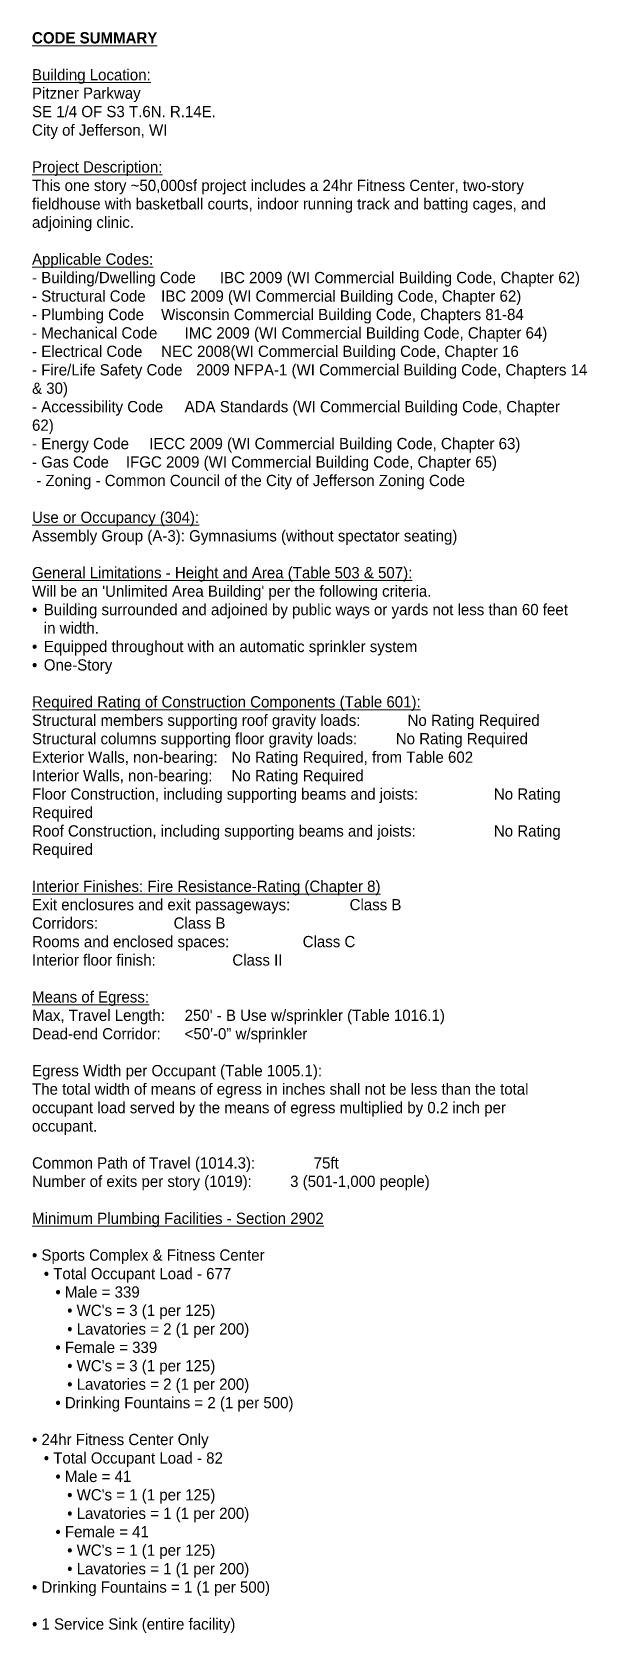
# Model space of a CAD drawing. Header units: inches. Extents: x -1442 to 61540, y -36095 to 93.
# Drawn here: x 61535.9 to 61540.34, y 80.71 to 93.49 of the extents above; entities that cross this region are included whole.
import ezdxf

# ---------------------------------------------------------------- set-up
doc = ezdxf.new("R2010")
doc.units = ezdxf.units.IN
doc.header["$MEASUREMENT"] = 0
doc.layers.add('G-ANNO-TEXT', color=231, linetype='Continuous', lineweight=9)
doc.styles.add('Century Gothic_1', font='GOTHIC.TTF', dxfattribs={"height": 0.089819})

msp = doc.modelspace()

# ---------------------------------------------------------------- texts
at = {"layer": 'G-ANNO-TEXT', "color": 145, "attachment_point": 1, "line_spacing_factor": 0.984117, "style": 'Century Gothic_1'}
for s, insert, char_height, width in [('\\fCentury Gothic|b1|i0|c0|p34|;\\LCODE SUMMARY', (61535.904, 93.493), 0.08982, 1.1668), ('\\LBuilding Location:', (61535.904, 93.198), 0.08982, 1.23352), ('Pitzner Parkway', (61535.904, 93.051), 0.08982, 1.07954), ('SE 1/4 OF S3 T.6N. R.14E.', (61535.904, 92.904), 0.08982, 1.64584), ('City of Jefferson, WI', (61535.904, 92.756), 0.08982, 1.36183), ('\\LProject Description:', (61535.904, 92.462), 0.08982, 1.34644), ('This one story ~50,000sf project includes a 24hr Fitness Center, two-story', (61535.904, 92.314), 0.08982, 4.90842), ('fieldhouse with basketball courts, indoor running track and batting cages, and', (61535.904, 92.167), 0.08982, 5.45589), ('adjoining clinic.', (61535.904, 92.02), 0.08982, 1.09152), ('\\LApplicable Codes:', (61535.904, 91.725), 0.08982, 1.31051), ('- Building/Dwelling Code', (61535.904, 91.578), 0.08982, 1.73822), ('IBC 2009 (WI Commercial Building Code, Chapter 62)', (61537.404, 91.578), 0.08982, 3.70741), ('- Structural Code', (61535.904, 91.43), 0.08982, 1.18391), ('IBC 2009 (WI Commercial Building Code, Chapter 62)', (61536.935, 91.43), 0.08982, 3.70741), ('- Plumbing Code', (61535.904, 91.283), 0.08982, 1.18391), ('Wisconsin Commercial Building Code, Chapters 81-84', (61536.935, 91.283), 0.08982, 3.73478), ('- Mechanical Code', (61535.904, 91.136), 0.08982, 1.3721), ('IMC 2009 (WI Commercial Building Code, Chapter 64)', (61537.123, 91.136), 0.08982, 3.75702), ('- Electrical Code', (61535.904, 90.989), 0.08982, 1.17022), ('NEC 2008(WI Commercial Building Code, Chapter 16', (61536.935, 90.989), 0.08982, 3.68174), ('- Fire/Life Safety Code', (61535.904, 90.841), 0.08982, 1.53634), ('2009 NFPA-1 (WI Commercial Building Code, Chapters 14', (61537.216, 90.841), 0.08982, 3.96917), ('& 30)', (61535.904, 90.694), 0.0898, 0.3627), ('- Accessibility Code', (61535.904, 90.547), 0.08982, 1.36526), ('ADA Standards (WI Commercial Building Code, Chapter', (61537.123, 90.547), 0.08982, 3.911), ('62)', (61535.904, 90.399), 0.0898, 0.21386), ('- Energy Code', (61535.904, 90.252), 0.08982, 1.00427), ('IECC 2009 (WI Commercial Building Code, Chapter 63)', (61536.841, 90.252), 0.08982, 3.81861), ('- Gas Code', (61535.904, 90.105), 0.0898, 0.80923), ('IFGC 2009 (WI Commercial Building Code, Chapter 65)', (61536.654, 90.105), 0.08982, 3.82032), (' - Zoning - Common Council of the City of Jefferson Zoning Code', (61535.904, 89.957), 0.08982, 4.50808), ('\\LUse or Occupancy (304):', (61535.904, 89.663), 0.08982, 1.72796), ('Assembly Group (A-3): Gymnasiums (without spectator seating) ', (61535.904, 89.515), 0.08982, 4.43623), ('\\LGeneral Limitations - Height and Area (Table 503 & 507):', (61535.904, 89.221), 0.08982, 3.89047), ("Will be an 'Unlimited Area Building' per the following criteria.", (61535.904, 89.073), 0.08982, 4.16249), ('•', (61535.904, 88.926), 0.0898, 0.08554), ('Building surrounded and adjoined by public ways or yards not less than 60 feet', (61535.998, 88.926), 0.08982, 5.46102), ('in width.', (61535.998, 88.779), 0.0898, 0.57998), ('Equipped throughout with an automatic sprinkler system', (61535.998, 88.631), 0.08982, 3.91955), ('•', (61535.904, 88.631), 0.0898, 0.08554), ('•', (61535.904, 88.484), 0.0898, 0.08554), ('One-Story', (61535.998, 88.484), 0.0898, 0.68776), ('\\LRequired Rating of Construction Components (Table 601):', (61535.904, 88.189), 0.08982, 4.01878), ('Structural members supporting roof gravity loads:', (61535.904, 88.042), 0.08982, 3.41656), ('No Rating Required', (61538.904, 88.042), 0.08982, 1.35841), ('Structural columns supporting floor gravity loads:', (61535.904, 87.895), 0.08982, 3.37721), ('No Rating Required', (61538.81, 87.895), 0.08982, 1.35841), ('Exterior Walls, non-bearing:', (61535.904, 87.747), 0.08982, 1.87167), ('No Rating Required, from Table 602', (61537.498, 87.747), 0.08982, 2.45507), ('Interior Walls, non-bearing:', (61535.904, 87.6), 0.08982, 1.84772), ('No Rating Required', (61537.498, 87.6), 0.08982, 1.35841), ('Floor Construction, including supporting beams and joists:', (61535.904, 87.453), 0.08982, 3.99483), (' No Rating', (61539.56, 87.453), 0.0898, 0.72711), ('Required', (61535.904, 87.305), 0.0898, 0.6313), ('Roof Construction, including supporting beams and joists:', (61535.904, 87.158), 0.08982, 3.98114), (' No Rating', (61539.56, 87.158), 0.0898, 0.72711), ('Required', (61535.904, 87.011), 0.0898, 0.6313), ('\\LInterior Finishes: Fire Resistance-Rating (Chapter 8)', (61535.904, 86.716), 0.08982, 3.46447), ('Exit enclosures and exit passageways:', (61535.904, 86.569), 0.08982, 2.62957), ('   Class B', (61538.341, 86.569), 0.0898, 0.5988), ('Corridors:', (61535.904, 86.422), 0.0898, 0.65697), ('   Class B', (61536.935, 86.422), 0.0898, 0.5988), ('Rooms and enclosed spaces:', (61535.904, 86.274), 0.08982, 2.05473), ('   Class C', (61537.966, 86.274), 0.0898, 0.63301), ('Interior floor finish:', (61535.904, 86.127), 0.08982, 1.23352), ('   Class II', (61537.404, 86.127), 0.08982, 0.58511), ('\\LMeans of Egress:', (61535.904, 85.832), 0.08982, 1.14798), ('Max, Travel Length:', (61535.904, 85.685), 0.08982, 1.34473), ("250' - B Use w/sprinkler (Table 1016.1)", (61537.123, 85.685), 0.08982, 2.54232), ('Dead-end Corridor:', (61535.904, 85.538), 0.08982, 1.36697), ("<50'-0” w/sprinkler", (61537.123, 85.538), 0.08982, 1.25234), ('Egress Width per Occupant (Table 1005.1):', (61535.904, 85.243), 0.08982, 2.95121), ('The total width of means of egress in inches shall not be less than the total', (61535.904, 85.096), 0.08982, 5.13767), ('occupant load served by the means of egress multiplied by 0.2 inch per', (61535.904, 84.948), 0.08982, 5.00936), ('occupant.', (61535.904, 84.801), 0.0898, 0.73738), ('Common Path of Travel (1014.3):', (61535.904, 84.506), 0.08982, 2.27372), ('75ft', (61538.154, 84.506), 0.0898, 0.25492), ('Number of exits per story (1019):', (61535.904, 84.359), 0.08982, 2.21384), ('3 (501-1,000 people)', (61537.966, 84.359), 0.08982, 1.42), ('\\LMinimum Plumbing Facilities - Section 2902', (61535.904, 84.064), 0.08982, 2.95634), ('• Sports Complex & Fitness Center', (61535.904, 83.77), 0.08982, 2.37123), ('• Total Occupant Load - 677', (61535.998, 83.622), 0.08982, 1.99143), ('• Male = 339', (61536.091, 83.475), 0.08982, 0.88793), ("• WC's = 3 (1 per 125)", (61536.185, 83.328), 0.08982, 1.48673), ('• Lavatories = 2 (1 per 200)', (61536.185, 83.18), 0.08982, 1.85798), ('• Female = 339', (61536.091, 83.033), 0.08982, 1.0573), ("• WC's = 3 (1 per 125)", (61536.185, 82.886), 0.08982, 1.48673), ('• Lavatories = 2 (1 per 200)', (61536.185, 82.739), 0.08982, 1.85798), ('• Drinking Fountains = 2 (1 per 500)', (61536.091, 82.591), 0.08982, 2.39861), ('• 24hr Fitness Center Only', (61535.904, 82.297), 0.08982, 1.78099), ('• Total Occupant Load - 82', (61535.998, 82.149), 0.08982, 1.91102), ('• Male = 41', (61536.091, 82.002), 0.08982, 0.80752), ("• WC's = 1 (1 per 125)", (61536.185, 81.855), 0.08982, 1.48673), ('• Lavatories = 1 (1 per 200)', (61536.185, 81.707), 0.08982, 1.85798), ('• Female = 41', (61536.091, 81.56), 0.08982, 0.97689), ("• WC's = 1 (1 per 125)", (61536.185, 81.413), 0.08982, 1.48673), ('• Lavatories = 1 (1 per 200)', (61536.185, 81.265), 0.08982, 1.85798), ('• Drinking Fountains = 1 (1 per 500)', (61535.904, 81.118), 0.08982, 2.39861), ('• 1 Service Sink (entire facility)', (61535.904, 80.823), 0.08982, 2.07868)]:
    msp.add_mtext(s, dxfattribs=dict(at, insert=insert, char_height=char_height, width=width))

doc.saveas('drawing.dxf')
